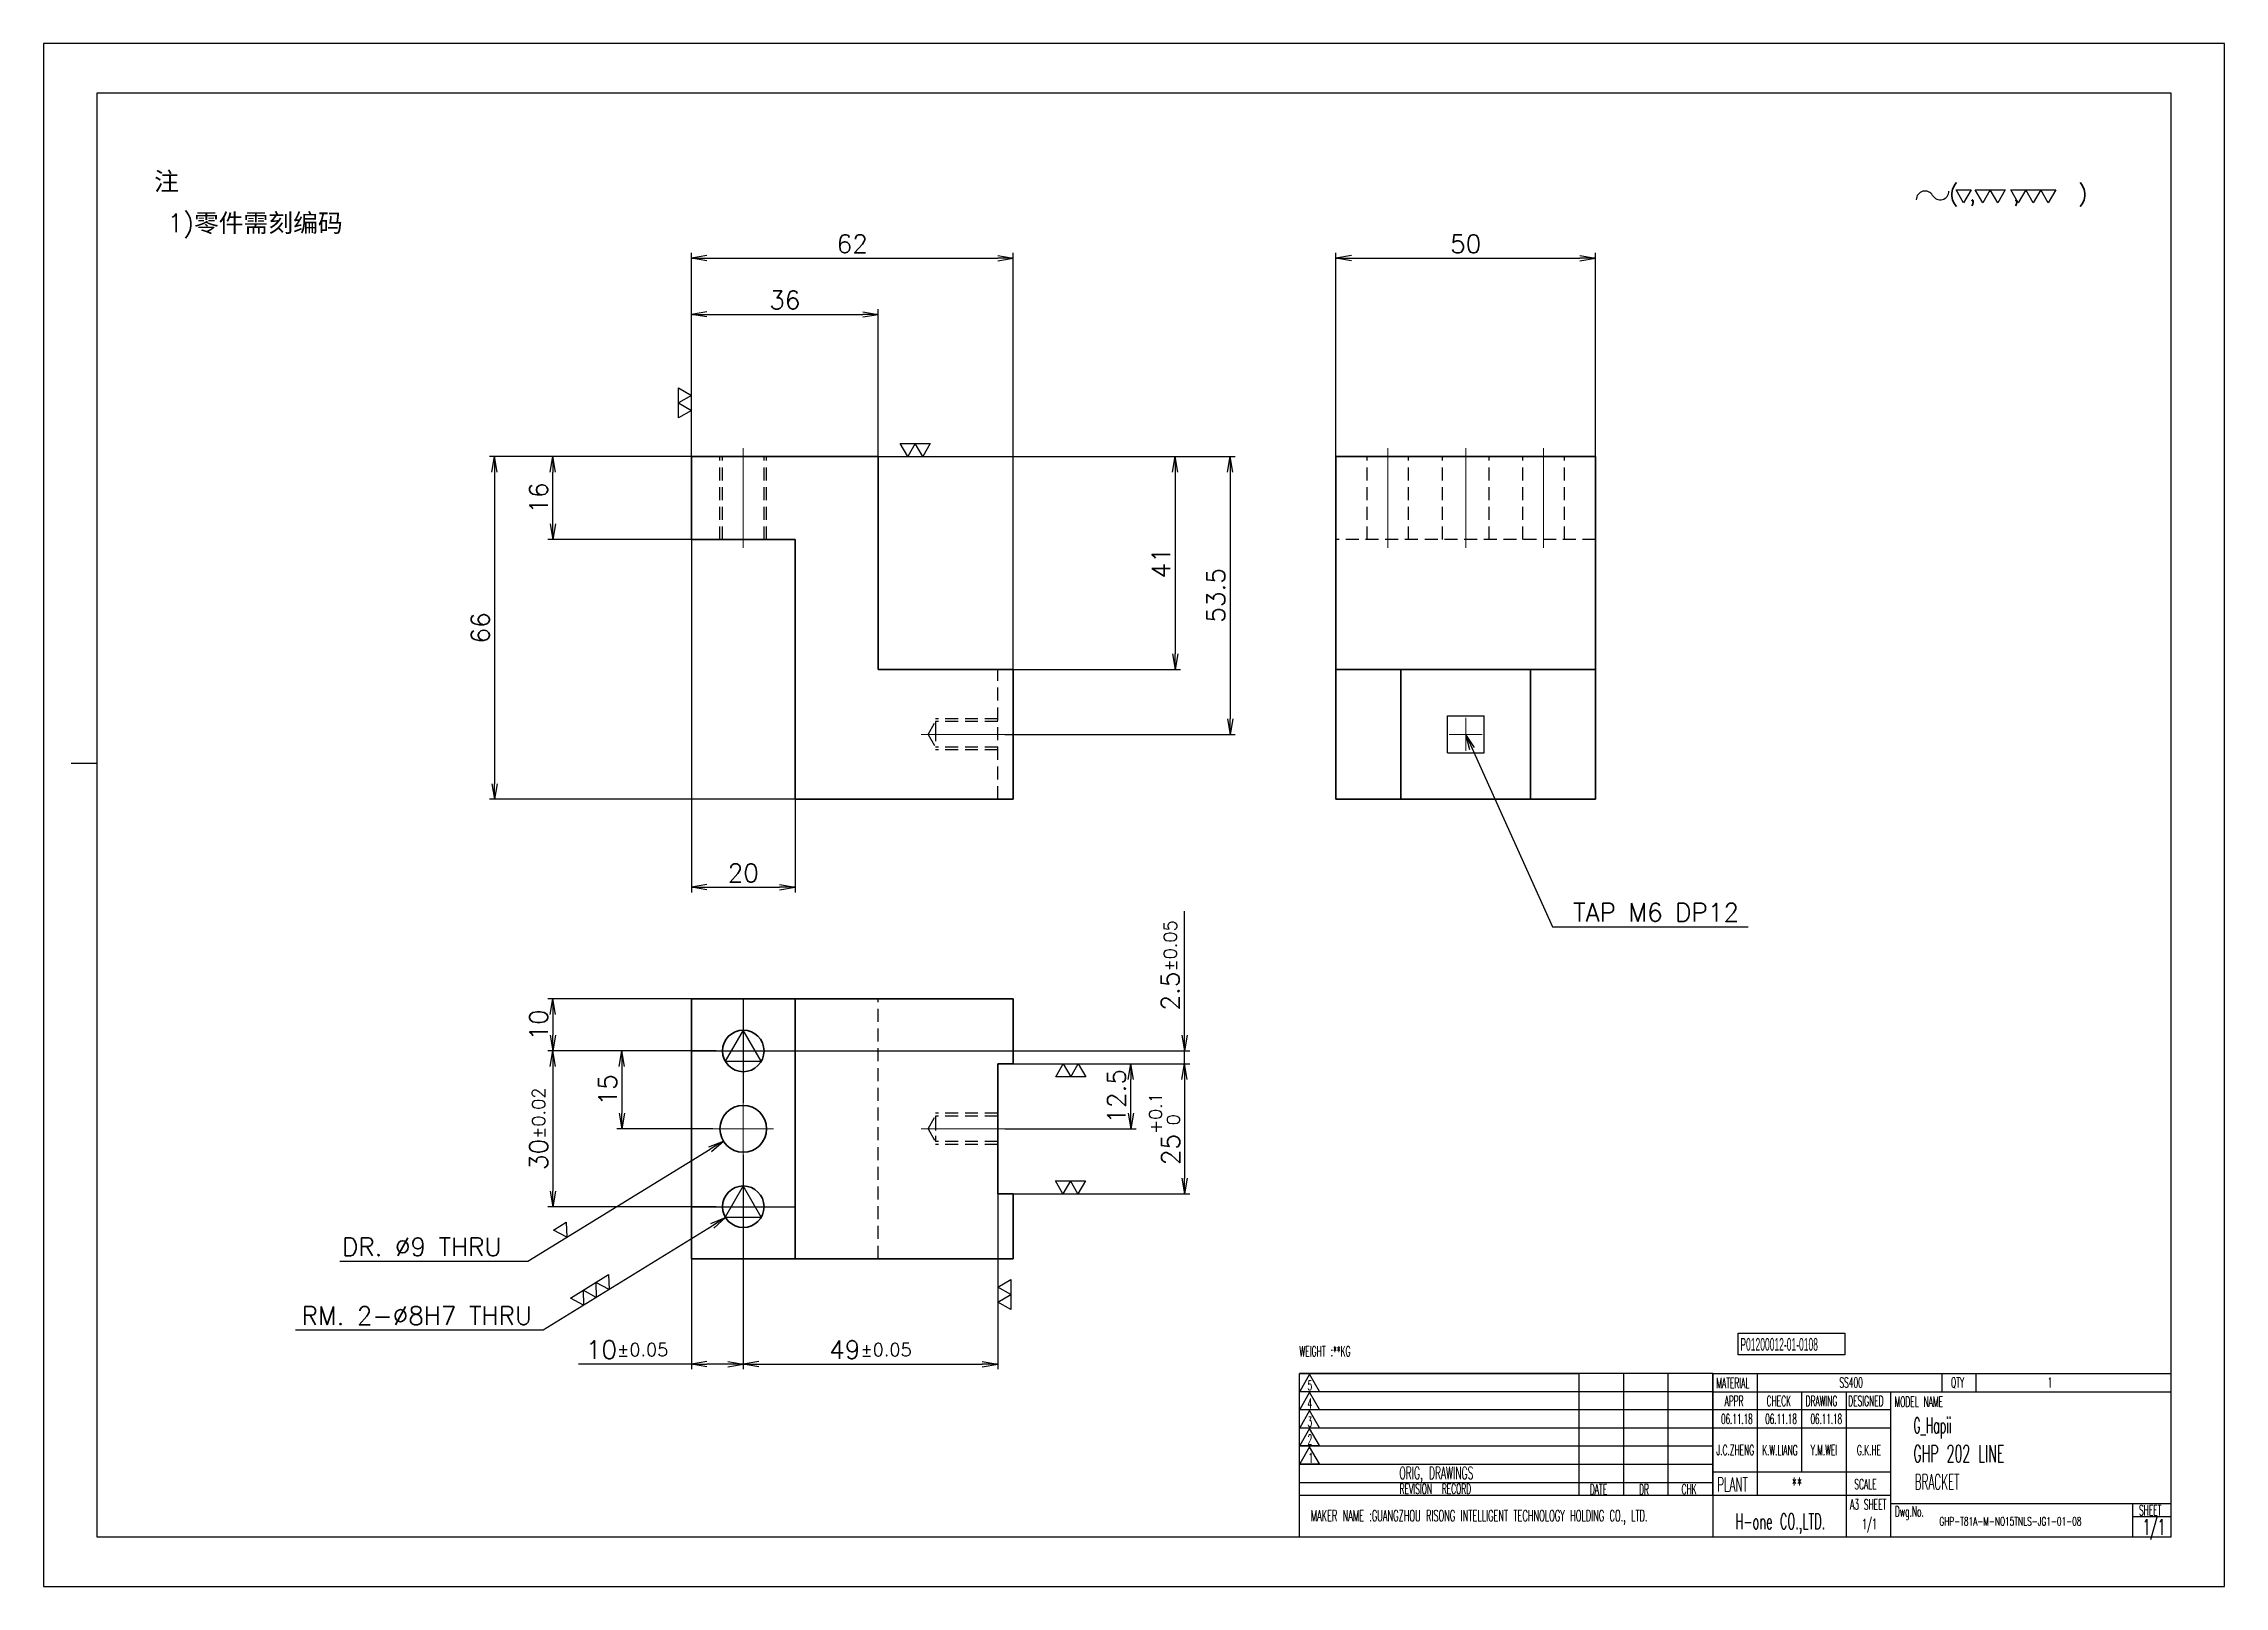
# Model space of a CAD drawing. Header units: millimetres. Extents: x -10155 to 20189, y -25550 to -22580.
# Drawn here: x 6189.6 to 6609.6, y -25547.5 to -25250.5 of the extents above; entities that cross this region are included whole.
import ezdxf
from ezdxf.enums import TextEntityAlignment as Align

# ---------------------------------------------------------------- set-up
doc = ezdxf.new("R2010")
doc.units = ezdxf.units.MM
doc.linetypes.add('CENTER-HOKUTO', pattern=[23, 20, -1, 1, -1])
doc.linetypes.add('HIDDEN-HOKUTO', pattern=[3.8, 2.5, -1.3])
doc.layers.add('AM_7', color=2, linetype='CENTER-HOKUTO', lineweight=30)
doc.layers.add('AM_HID', color=1, linetype='HIDDEN-HOKUTO', lineweight=25)
doc.layers.add('title_frame', color=7, linetype='Continuous')
doc.layers.add('word_dim', color=253, linetype='Continuous')
doc.styles.add('MX_NOTE_STANDARD', font='txt.shx', dxfattribs={"bigfont": 'bigfont.shx'})
doc.styles.get("Standard").update_dxf_attribs({"font": 'romans.shx', "bigfont": 'bigfont.shx'})
doc.dimstyles.new('RS1-1', dxfattribs={"dimtxt": 3.5, "dimasz": 3, "dimexe": 1, "dimexo": 0, "dimgap": 1, "dimtad": 3, "dimdsep": 46, "dimtxsty": 'Standard', "dimblk1": 'OPEN', "dimblk2": 'OPEN', "dimsah": 1, "dimcen": 0, "dimclrd": 256, "dimclre": 256, "dimclrt": 3, "dimazin": 2, "dimtfac": 1, "dimtmove": 0, "dimatfit": 3, "dimldrblk": 'OPEN', "dimfxl": 0, "dimtolj": 1, "dimtzin": 0, "dimarcsym": 0})

msp = doc.modelspace()

# ---------------------------------------------------------------- texts
at = {"ltscale": 2, "char_height": 3.5, "attachment_point": 1}
for s, insert, width in [('{\\fSimSun|b0|i0|c134|p2;\\C3;注}', (6210.893, -25275.292), 10.36469), ('{\\Fromans,bigfont|c134;\\C3;1)\\fSimSun|b0|i0|c134|p2;零件需刻编码}', (6213.459, -25283.3), 96.90613)]:
    msp.add_mtext(s, dxfattribs=dict(at, insert=insert, width=width))
at = {"linetype": 'Continuous', "insert": (6549.754, -25517.053), "char_height": 3, "width": 50.9, "attachment_point": 4}
msp.add_mtext('{\\W0.5;\\C3;G_Hapii }', dxfattribs=at)
at = {"color": 3, "linetype": 'Continuous', "insert": (6554.709, -25534.21), "char_height": 1.6, "width": 37.13137, "attachment_point": 1}
msp.add_mtext('{\\W0.65;GHP-T81A-M-NO15TNLS-JG1-01-08}', dxfattribs=at)
at = {"layer": 'title_frame', "color": 3, "style": 'MX_NOTE_STANDARD'}
for s, height, width, p in [('WEIGHT :**KG ', 1.96, 0.545, (6431.476, -25503.257)), ('SS400', 1.9728, 0.5341, (6535.45, -25509.274)), ('1', 1.973, 0.5341, (6575.578, -25509.274)), ('06.11.18', 1.9, 0.5341, (6512.664, -25516.249)), ('06.11.18', 1.9, 0.5341, (6521.175, -25516.249)), ('06.11.18', 1.9, 0.5341, (6529.893, -25516.249)), ('GHP 202 LINE', 3.3, 0.5341, (6549.716, -25523.622)), ('**', 2.74, 0.5341, (6526.27, -25529.303)), ('BRACKET', 2.94, 0.5, (6549.964, -25528.886)), ('A3 SHEET', 1.9728, 0.5341, (6537.506, -25532.749)), ('H-one CO.,LTD.', 3, 0.5341, (6515.433, -25536.523)), ('1/1', 1.9728, 0.5341, (6539.858, -25536.504)), ('1/1', 3, 0.5341, (6593.884, -25537.597))]:
    msp.add_text(s, height=height, dxfattribs=dict(at, width=width)).set_placement(p)
at = {"layer": 'title_frame', "color": 3, "style": 'MX_NOTE_STANDARD', "width": 0.5341}
for s, p in [('J.C.ZHENG', (6515.409, -25522.866)), ('K.W.LIANG', (6524.004, -25522.888)), ('Y.M.WEI', (6532.483, -25522.884)), ('G.K.HE', (6541.154, -25522.888))]:
    msp.add_text(s, height=1.9728, dxfattribs=at).set_placement(p, align=Align.BOTTOM_CENTER)
at = {"layer": 'title_frame', "color": 3, "insert": (6516.387, -25499.718), "char_height": 2.45, "width": 4.1107, "attachment_point": 1, "style": 'MX_NOTE_STANDARD'}
msp.add_mtext('{\\f3 of 9 Barcode|b0|i0|c0|p82;\\W0.5;P01200012-01-0108}', dxfattribs=at)
at = {"layer": 'word_dim', "color": 3, "linetype": 'Continuous', "ltscale": 2, "insert": (6484.177, -25419.537), "char_height": 3.5, "attachment_point": 7}
msp.add_mtext('TAP M6 DP12', dxfattribs=at)

# ---------------------------------------------------------------- blocks, each defined once
blk = doc.blocks.new('A$C404331B6')
at = {"layer": 'title_frame'}
for p, q in [((0, -31.5), (0, 0)), ((0, 0), (53.9, 0)), ((79.62, 0), (0, 0)), ((53.9, -23.5), (53.9, 0)), ((62.48, -23.5), (62.48, 0)), ((62.48, -23.5), (62.48, 0)), ((71.05, -23.5), (71.05, 0)), ((71.05, -23.5), (71.05, 0)), ((79.62, 0), (79.62, -31.5)), ((79.62, 0), (167.83, 0)), ((88.2, -23.5), (88.2, 0)), ((123.73, 0), (123.73, -3.5)), ((130.3, 0), (130.3, -3.5)), ((53.9, -3.5), (0, -3.5)), ((79.62, -3.5), (0, -3.5)), ((1.98, -0.12), (0.1, -3.45)), ((0.1, -3.45), (3.86, -3.45)), ((1.98, -3.6), (0.1, -6.92)), ((3.86, -3.45), (1.98, -0.12)), ((3.86, -6.92), (1.98, -3.6)), ((79.62, -3.5), (167.83, -3.5)), ((96.78, -18.9), (96.78, -3.5)), ((105.35, -31.5), (105.35, -3.5)), ((113.92, -31.5), (113.92, -3.5)), ((53.9, -7), (0, -7)), ((79.62, -7), (0, -7)), ((0.1, -6.92), (3.86, -6.92)), ((1.98, -7.13), (0.1, -10.45)), ((3.86, -10.45), (1.98, -7.13)), ((113.92, -7), (79.62, -7)), ((53.9, -10.5), (0, -10.5)), ((79.62, -10.5), (0, -10.5)), ((0.1, -10.45), (3.86, -10.45)), ((1.98, -10.54), (0.1, -13.87)), ((3.86, -13.87), (1.98, -10.54)), ((113.92, -10.5), (79.62, -10.5)), ((53.9, -14), (0, -14)), ((79.62, -14), (0, -14)), ((0.1, -13.87), (3.86, -13.87)), ((1.98, -14.07), (0.1, -17.4)), ((3.86, -17.4), (1.98, -14.07)), ((53.9, -17.5), (0, -17.5)), ((79.62, -17.5), (0, -17.5)), ((53.9, -21), (0, -21)), ((79.62, -21), (0, -21)), ((0.1, -17.4), (3.86, -17.4)), ((79.62, -18.9), (113.92, -18.9)), ((79.62, -23.5), (0, -23.5)), ((113.92, -23.5), (79.62, -23.5)), ((113.92, -25), (167.83, -25)), ((160.48, -25), (160.48, -31.5)), ((160.48, -27.5), (167.83, -27.5)), ((167.83, -31.5), (0, -31.5))]:
    blk.add_line(p, q, dxfattribs=at)
at = {"layer": 'title_frame', "color": 3, "style": 'MX_NOTE_STANDARD', "width": 0.5341}
for s, height, p in [('5', 1.92, (1.59, -3.22)), ('MATERIAL', 1.973, (80.3, -2.79)), ('QTY', 1.973, (125.5, -2.7)), ('4', 1.92, (1.59, -6.7)), ('3', 1.92, (1.59, -10.23)), ('APPR', 1.973, (81.89, -6.26)), ('CHECK', 1.973, (89.99, -6.26)), ('DRAWING', 1.973, (97.51, -6.26)), ('DESIGNED', 1.973, (105.7, -6.26)), ('MODEL NAME', 1.973, (114.63, -6.41)), ('2', 1.92, (1.59, -13.64)), ('1', 1.92, (1.78, -17.17)), ('ORIG, DRAWINGS', 2.4112, (19.27, -20.34)), ('PLANT', 2.74, (80.46, -22.73)), ('SCALE', 1.973, (106.88, -22.28)), ('REVISION  RECORD', 1.9728, (19.32, -23.18)), ('DATE', 1.973, (55.94, -23.26)), ('DR', 1.973, (65.43, -23.27)), ('CHK', 1.973, (73.61, -23.23)), ('MAKER NAME :GUANGZHOU RISONG INTELLIGENT TECHNOLOGY HOLDING CO., LTD.', 2.16, (2.22, -28.43)), ('Dwg.No.', 1.973, (114.71, -27.52)), ('SHEET', 1.973, (161.71, -27.29))]:
    blk.add_text(s, height=height, dxfattribs=at).set_placement(p)
blk = doc.blocks.new('shiage0')
at = {"layer": 'word_dim', "color": 3, "linetype": 'Continuous'}
for centre, start, end in [((1.69, 0), 30, 180), ((4.61, 1.69), 210, 0)]:
    blk.add_arc(centre, 1.69, start, end, dxfattribs=at)
blk = doc.blocks.new('10')
at = {"layer": 'title_frame', "color": 3, "linetype": 'Continuous'}
for points in [[(9.63, 2.65), (8.18, 5.15), (11.07, 5.15)], [(13.31, 2.65), (11.86, 5.15), (17.64, 5.15), (16.2, 2.65), (14.75, 5.15)], [(20.17, 2.65), (18.73, 5.15), (27.4, 5.15), (25.95, 2.65), (24.51, 5.15), (23.06, 2.65), (21.62, 5.15)]]:
    blk.add_lwpolyline(points, close=True, dxfattribs=at)
blk.add_blockref('shiage0', (0.52, 3.24), dxfattribs=at)
blk.add_text('( ,   ,     )', height=3, dxfattribs=at).set_placement((6.84, 2.97))
blk = doc.blocks.new('_Open')
at = {"color": 0, "lineweight": -2}
for p, q in [((-1, 0.17), (0, 0)), ((-1, -0.17), (0, 0)), ((0, 0), (-1, 0))]:
    blk.add_line(p, q, dxfattribs=at)
blk = doc.blocks.new('*D421')
at = {"layer": 'DEFPOINTS', "color": 0, "linetype": 'Continuous', "ltscale": 2}
for p in [(6287.68, -25330.01), (6314.35, -25330.01), (6314.35, -25346.01)]:
    blk.add_point(p, dxfattribs=at)
at = {"layer": 'word_dim', "linetype": 'Continuous', "lineweight": -2, "ltscale": 2}
for p, q in [((6314.35, -25330.01), (6286.68, -25330.01)), ((6287.68, -25343.01), (6287.68, -25333.01)), ((6314.35, -25346.01), (6286.68, -25346.01))]:
    blk.add_line(p, q, dxfattribs=at)
at = {"layer": 'word_dim', "linetype": 'Continuous', "lineweight": -2, "ltscale": 2, "xscale": 3, "yscale": 3, "zscale": 3}
for p, rotation in [((6287.68, -25330.01), 90), ((6287.68, -25346.01), 270)]:
    blk.add_blockref('_Open', p, dxfattribs=dict(at, rotation=rotation))
at = {"layer": 'word_dim', "color": 3, "linetype": 'Continuous', "ltscale": 2, "insert": (6284.93, -25338.01), "char_height": 3.5, "attachment_point": 5, "rotation": 90}
blk.add_mtext('\\A1;16', dxfattribs=at)
blk = doc.blocks.new('*D422')
at = {"layer": 'DEFPOINTS', "color": 0, "linetype": 'Continuous', "ltscale": 2}
for p in [(6314.35, -25330.01), (6276.46, -25396.01), (6334.35, -25396.01)]:
    blk.add_point(p, dxfattribs=at)
at = {"layer": 'word_dim', "linetype": 'Continuous', "lineweight": -2, "ltscale": 2}
for p, q in [((6314.35, -25330.01), (6275.46, -25330.01)), ((6276.46, -25333.01), (6276.46, -25393.01)), ((6334.35, -25396.01), (6275.46, -25396.01))]:
    blk.add_line(p, q, dxfattribs=at)
at = {"layer": 'word_dim', "linetype": 'Continuous', "lineweight": -2, "ltscale": 2, "xscale": 3, "yscale": 3, "zscale": 3}
for p, rotation in [((6276.46, -25330.01), 90), ((6276.46, -25396.01), 270)]:
    blk.add_blockref('_Open', p, dxfattribs=dict(at, rotation=rotation))
at = {"layer": 'word_dim', "color": 3, "linetype": 'Continuous', "ltscale": 2, "insert": (6273.71, -25363.01), "char_height": 3.5, "attachment_point": 5, "rotation": 90}
blk.add_mtext('\\A1;66', dxfattribs=at)
blk = doc.blocks.new('*D423')
at = {"layer": 'DEFPOINTS', "color": 0, "linetype": 'Continuous', "ltscale": 2}
for p in [(6350.35, -25330.01), (6376.35, -25371.01), (6407.55, -25371.01)]:
    blk.add_point(p, dxfattribs=at)
at = {"layer": 'word_dim', "linetype": 'Continuous', "lineweight": -2, "ltscale": 2}
for p, q in [((6350.35, -25330.01), (6408.55, -25330.01)), ((6407.55, -25333.01), (6407.55, -25368.01)), ((6376.35, -25371.01), (6408.55, -25371.01))]:
    blk.add_line(p, q, dxfattribs=at)
at = {"layer": 'word_dim', "linetype": 'Continuous', "lineweight": -2, "ltscale": 2, "xscale": 3, "yscale": 3, "zscale": 3}
for p, rotation in [((6407.55, -25330.01), 90), ((6407.55, -25371.01), 270)]:
    blk.add_blockref('_Open', p, dxfattribs=dict(at, rotation=rotation))
at = {"layer": 'word_dim', "color": 3, "linetype": 'Continuous', "ltscale": 2, "insert": (6404.8, -25350.51), "char_height": 3.5, "attachment_point": 5, "rotation": 90}
blk.add_mtext('\\A1;41', dxfattribs=at)
blk = doc.blocks.new('*D424')
at = {"layer": 'DEFPOINTS', "color": 0, "linetype": 'Continuous', "ltscale": 2}
for p in [(6350.35, -25302.65), (6314.35, -25330.01), (6350.35, -25330.01)]:
    blk.add_point(p, dxfattribs=at)
at = {"layer": 'word_dim', "linetype": 'Continuous', "lineweight": -2, "ltscale": 2}
for p, q in [((6314.35, -25330.01), (6314.35, -25301.65)), ((6317.35, -25302.65), (6347.35, -25302.65)), ((6350.35, -25330.01), (6350.35, -25301.65))]:
    blk.add_line(p, q, dxfattribs=at)
at = {"layer": 'word_dim', "linetype": 'Continuous', "lineweight": -2, "ltscale": 2, "xscale": 3, "yscale": 3, "zscale": 3, "rotation": 180}
blk.add_blockref('_Open', (6314.35, -25302.65), dxfattribs=at)
at = {"layer": 'word_dim', "linetype": 'Continuous', "lineweight": -2, "ltscale": 2, "xscale": 3, "yscale": 3, "zscale": 3}
blk.add_blockref('_Open', (6350.35, -25302.65), dxfattribs=at)
at = {"layer": 'word_dim', "color": 3, "linetype": 'Continuous', "ltscale": 2, "insert": (6332.35, -25299.9), "char_height": 3.5, "attachment_point": 5}
blk.add_mtext('\\A1;36', dxfattribs=at)
blk = doc.blocks.new('*D425')
at = {"layer": 'DEFPOINTS', "color": 0, "linetype": 'Continuous', "ltscale": 2}
for p in [(6376.35, -25291.83), (6314.35, -25330.01), (6376.35, -25371.01)]:
    blk.add_point(p, dxfattribs=at)
at = {"layer": 'word_dim', "linetype": 'Continuous', "lineweight": -2, "ltscale": 2}
for p, q in [((6314.35, -25330.01), (6314.35, -25290.83)), ((6317.35, -25291.83), (6373.35, -25291.83)), ((6376.35, -25371.01), (6376.35, -25290.83))]:
    blk.add_line(p, q, dxfattribs=at)
at = {"layer": 'word_dim', "linetype": 'Continuous', "lineweight": -2, "ltscale": 2, "xscale": 3, "yscale": 3, "zscale": 3, "rotation": 180}
blk.add_blockref('_Open', (6314.35, -25291.83), dxfattribs=at)
at = {"layer": 'word_dim', "linetype": 'Continuous', "lineweight": -2, "ltscale": 2, "xscale": 3, "yscale": 3, "zscale": 3}
blk.add_blockref('_Open', (6376.35, -25291.83), dxfattribs=at)
at = {"layer": 'word_dim', "color": 3, "linetype": 'Continuous', "ltscale": 2, "insert": (6345.35, -25289.08), "char_height": 3.5, "attachment_point": 5}
blk.add_mtext('\\A1;62', dxfattribs=at)
blk = doc.blocks.new('*D426')
at = {"layer": 'DEFPOINTS', "color": 0, "linetype": 'Continuous', "ltscale": 2}
for p in [(6314.35, -25346.01), (6334.35, -25396.01), (6334.35, -25412.95)]:
    blk.add_point(p, dxfattribs=at)
at = {"layer": 'word_dim', "linetype": 'Continuous', "lineweight": -2, "ltscale": 2}
for p, q in [((6314.35, -25346.01), (6314.35, -25413.95)), ((6334.35, -25396.01), (6334.35, -25413.95)), ((6317.35, -25412.95), (6331.35, -25412.95))]:
    blk.add_line(p, q, dxfattribs=at)
at = {"layer": 'word_dim', "linetype": 'Continuous', "lineweight": -2, "ltscale": 2, "xscale": 3, "yscale": 3, "zscale": 3, "rotation": 180}
blk.add_blockref('_Open', (6314.35, -25412.95), dxfattribs=at)
at = {"layer": 'word_dim', "linetype": 'Continuous', "lineweight": -2, "ltscale": 2, "xscale": 3, "yscale": 3, "zscale": 3}
blk.add_blockref('_Open', (6334.35, -25412.95), dxfattribs=at)
at = {"layer": 'word_dim', "color": 3, "linetype": 'Continuous', "ltscale": 2, "insert": (6324.35, -25410.2), "char_height": 3.5, "attachment_point": 5}
blk.add_mtext('\\A1;20', dxfattribs=at)
blk = doc.blocks.new('*D427')
at = {"layer": 'DEFPOINTS', "color": 0, "linetype": 'Continuous', "ltscale": 2}
for p in [(6488.49, -25291.83), (6438.49, -25330.01), (6488.49, -25330.01)]:
    blk.add_point(p, dxfattribs=at)
at = {"layer": 'word_dim', "linetype": 'Continuous', "lineweight": -2, "ltscale": 2}
for p, q in [((6438.49, -25330.01), (6438.49, -25290.83)), ((6441.49, -25291.83), (6485.49, -25291.83)), ((6488.49, -25330.01), (6488.49, -25290.83))]:
    blk.add_line(p, q, dxfattribs=at)
at = {"layer": 'word_dim', "linetype": 'Continuous', "lineweight": -2, "ltscale": 2, "xscale": 3, "yscale": 3, "zscale": 3, "rotation": 180}
blk.add_blockref('_Open', (6438.49, -25291.83), dxfattribs=at)
at = {"layer": 'word_dim', "linetype": 'Continuous', "lineweight": -2, "ltscale": 2, "xscale": 3, "yscale": 3, "zscale": 3}
blk.add_blockref('_Open', (6488.49, -25291.83), dxfattribs=at)
at = {"layer": 'word_dim', "color": 3, "linetype": 'Continuous', "ltscale": 2, "insert": (6463.49, -25289.08), "char_height": 3.5, "attachment_point": 5}
blk.add_mtext('\\A1;50', dxfattribs=at)
blk = doc.blocks.new('*D428')
at = {"layer": 'DEFPOINTS', "color": 0, "linetype": 'Continuous', "ltscale": 2}
for p in [(6314.35, -25434.45), (6287.68, -25444.45), (6319.15, -25444.45)]:
    blk.add_point(p, dxfattribs=at)
at = {"layer": 'word_dim', "linetype": 'Continuous', "lineweight": -2, "ltscale": 2}
for p, q in [((6314.35, -25434.45), (6286.68, -25434.45)), ((6287.68, -25437.45), (6287.68, -25441.45)), ((6319.15, -25444.45), (6286.68, -25444.45))]:
    blk.add_line(p, q, dxfattribs=at)
at = {"layer": 'word_dim', "linetype": 'Continuous', "lineweight": -2, "ltscale": 2, "xscale": 3, "yscale": 3, "zscale": 3}
for p, rotation in [((6287.68, -25434.45), 90), ((6287.68, -25444.45), 270)]:
    blk.add_blockref('_Open', p, dxfattribs=dict(at, rotation=rotation))
at = {"layer": 'word_dim', "color": 3, "linetype": 'Continuous', "ltscale": 2, "insert": (6284.93, -25439.45), "char_height": 3.5, "attachment_point": 5, "rotation": 90}
blk.add_mtext('\\A1;10', dxfattribs=at)
blk = doc.blocks.new('*D429')
at = {"layer": 'DEFPOINTS', "color": 0, "linetype": 'Continuous', "ltscale": 2}
for p in [(6319.15, -25444.45), (6300.99, -25459.45), (6318.5, -25459.45)]:
    blk.add_point(p, dxfattribs=at)
at = {"layer": 'word_dim', "linetype": 'Continuous', "lineweight": -2, "ltscale": 2}
for p, q in [((6319.15, -25444.45), (6299.99, -25444.45)), ((6300.99, -25447.45), (6300.99, -25456.45)), ((6318.5, -25459.45), (6299.99, -25459.45))]:
    blk.add_line(p, q, dxfattribs=at)
at = {"layer": 'word_dim', "linetype": 'Continuous', "lineweight": -2, "ltscale": 2, "xscale": 3, "yscale": 3, "zscale": 3}
for p, rotation in [((6300.99, -25444.45), 90), ((6300.99, -25459.45), 270)]:
    blk.add_blockref('_Open', p, dxfattribs=dict(at, rotation=rotation))
at = {"layer": 'word_dim', "color": 3, "linetype": 'Continuous', "ltscale": 2, "insert": (6298.24, -25451.95), "char_height": 3.5, "attachment_point": 5, "rotation": 90}
blk.add_mtext('\\A1;15', dxfattribs=at)
blk = doc.blocks.new('*D430')
at = {"layer": 'DEFPOINTS', "color": 0, "linetype": 'Continuous', "ltscale": 2}
for p in [(6319.15, -25444.45), (6287.68, -25474.45), (6319.15, -25474.45)]:
    blk.add_point(p, dxfattribs=at)
at = {"layer": 'word_dim', "linetype": 'Continuous', "lineweight": -2, "ltscale": 2}
for p, q in [((6319.15, -25444.45), (6286.68, -25444.45)), ((6287.68, -25447.45), (6287.68, -25471.45)), ((6319.15, -25474.45), (6286.68, -25474.45))]:
    blk.add_line(p, q, dxfattribs=at)
at = {"layer": 'word_dim', "linetype": 'Continuous', "lineweight": -2, "ltscale": 2, "xscale": 3, "yscale": 3, "zscale": 3}
for p, rotation in [((6287.68, -25444.45), 90), ((6287.68, -25474.45), 270)]:
    blk.add_blockref('_Open', p, dxfattribs=dict(at, rotation=rotation))
at = {"layer": 'word_dim', "color": 3, "linetype": 'Continuous', "ltscale": 2, "insert": (6284.93, -25459.45), "char_height": 3.5, "attachment_point": 5, "rotation": 90}
blk.add_mtext('\\A1;30{\\H0.715x;%%p0.02}', dxfattribs=at)
blk = doc.blocks.new('*D431')
at = {"layer": 'DEFPOINTS', "color": 0, "linetype": 'Continuous', "ltscale": 2}
for p in [(6324.35, -25479.65), (6314.35, -25484.45), (6324.35, -25504.73)]:
    blk.add_point(p, dxfattribs=at)
at = {"layer": 'word_dim', "linetype": 'Continuous', "lineweight": -2, "ltscale": 2}
for p, q in [((6324.35, -25479.65), (6324.35, -25505.73)), ((6314.35, -25484.45), (6314.35, -25505.73)), ((6314.35, -25504.73), (6292.6, -25504.73)), ((6321.35, -25504.73), (6317.35, -25504.73))]:
    blk.add_line(p, q, dxfattribs=at)
at = {"layer": 'word_dim', "linetype": 'Continuous', "lineweight": -2, "ltscale": 2, "xscale": 3, "yscale": 3, "zscale": 3, "rotation": 180}
blk.add_blockref('_Open', (6314.35, -25504.73), dxfattribs=at)
at = {"layer": 'word_dim', "linetype": 'Continuous', "lineweight": -2, "ltscale": 2, "xscale": 3, "yscale": 3, "zscale": 3}
blk.add_blockref('_Open', (6324.35, -25504.73), dxfattribs=at)
at = {"layer": 'word_dim', "color": 3, "linetype": 'Continuous', "ltscale": 2, "insert": (6301.98, -25501.98), "char_height": 3.5, "attachment_point": 5}
blk.add_mtext('\\A1;10{\\H0.715x;%%p0.05}', dxfattribs=at)
blk = doc.blocks.new('MARK_8PIN')
at = {"color": 3, "linetype": 'Continuous'}
blk.add_lwpolyline([(0, 4), (-3.46, -2), (3.46, -2)], close=True, dxfattribs=at)
blk.add_circle((0, 0), 4, dxfattribs=at)
blk = doc.blocks.new('MARK_CENTER')
at = {"color": 2, "linetype": 'CENTER-HOKUTO'}
for p, q in [((0, 10), (0, -10)), ((-10, 0), (10, 0))]:
    blk.add_line(p, q, dxfattribs=at)
blk = doc.blocks.new('*D432')
at = {"layer": 'DEFPOINTS', "color": 0, "linetype": 'Continuous', "ltscale": 2}
for p in [(6327.76, -25472.35), (6320.95, -25476.55)]:
    blk.add_point(p, dxfattribs=at)
at = {"layer": 'word_dim', "linetype": 'Continuous', "lineweight": -2, "ltscale": 2}
for p, q in [((6285.83, -25498.18), (6318.39, -25478.12)), ((6238.13, -25498.18), (6285.83, -25498.18))]:
    blk.add_line(p, q, dxfattribs=at)
at = {"layer": 'word_dim', "linetype": 'Continuous', "lineweight": -2, "ltscale": 2, "xscale": 3, "yscale": 3, "zscale": 3, "rotation": 31.6349093009708}
blk.add_blockref('_Open', (6320.95, -25476.55), dxfattribs=at)
at = {"layer": 'word_dim', "color": 3, "linetype": 'Continuous', "ltscale": 2, "insert": (6261.48, -25495.43), "char_height": 3.5, "attachment_point": 5}
blk.add_mtext('\\A1;RM. 2-∅8H7 THRU', dxfattribs=at)
blk = doc.blocks.new('shiage3')
at = {"layer": 'word_dim', "color": 3, "linetype": 'Continuous'}
for p, q in [((-1.44, 2.5), (7.22, 2.5)), ((0, 0), (-1.44, 2.5)), ((1.44, 2.5), (0, 0)), ((2.89, 0), (1.44, 2.5)), ((4.33, 2.5), (2.89, 0)), ((5.77, 0), (4.33, 2.5)), ((7.22, 2.5), (5.77, 0))]:
    blk.add_line(p, q, dxfattribs=at)
blk = doc.blocks.new('*D433')
at = {"layer": 'DEFPOINTS', "color": 0, "linetype": 'Continuous', "ltscale": 2}
for p in [(6328.19, -25457.1), (6320.52, -25461.81)]:
    blk.add_point(p, dxfattribs=at)
at = {"layer": 'word_dim', "linetype": 'Continuous', "lineweight": -2, "ltscale": 2}
for p, q in [((6282.87, -25484.92), (6317.96, -25463.38)), ((6246.67, -25484.92), (6282.87, -25484.92))]:
    blk.add_line(p, q, dxfattribs=at)
at = {"layer": 'word_dim', "linetype": 'Continuous', "lineweight": -2, "ltscale": 2, "xscale": 3, "yscale": 3, "zscale": 3, "rotation": 31.54457213538765}
blk.add_blockref('_Open', (6320.52, -25461.81), dxfattribs=at)
at = {"layer": 'word_dim', "color": 3, "linetype": 'Continuous', "ltscale": 2, "insert": (6262.44, -25482.17), "char_height": 3.5, "attachment_point": 5}
blk.add_mtext('\\A1;DR. ∅9 THRU', dxfattribs=at)
blk = doc.blocks.new('shiage1')
at = {"layer": 'word_dim', "color": 3, "linetype": 'Continuous'}
for p, q in [((0, 0), (-1.44, 2.5)), ((-1.44, 2.5), (1.44, 2.5)), ((1.44, 2.5), (0, 0))]:
    blk.add_line(p, q, dxfattribs=at)
blk = doc.blocks.new('*D434')
at = {"layer": 'DEFPOINTS', "color": 0, "linetype": 'Continuous', "ltscale": 2}
for p in [(6373.35, -25471.95), (6324.35, -25484.45), (6373.35, -25504.73)]:
    blk.add_point(p, dxfattribs=at)
at = {"layer": 'word_dim', "linetype": 'Continuous', "lineweight": -2, "ltscale": 2}
for p, q in [((6373.35, -25471.95), (6373.35, -25505.73)), ((6324.35, -25484.45), (6324.35, -25505.73)), ((6327.35, -25504.73), (6370.35, -25504.73))]:
    blk.add_line(p, q, dxfattribs=at)
at = {"layer": 'word_dim', "linetype": 'Continuous', "lineweight": -2, "ltscale": 2, "xscale": 3, "yscale": 3, "zscale": 3, "rotation": 180}
blk.add_blockref('_Open', (6324.35, -25504.73), dxfattribs=at)
at = {"layer": 'word_dim', "linetype": 'Continuous', "lineweight": -2, "ltscale": 2, "xscale": 3, "yscale": 3, "zscale": 3}
blk.add_blockref('_Open', (6373.35, -25504.73), dxfattribs=at)
at = {"layer": 'word_dim', "color": 3, "linetype": 'Continuous', "ltscale": 2, "insert": (6348.85, -25501.98), "char_height": 3.5, "attachment_point": 5}
blk.add_mtext('\\A1;49{\\H0.715x;%%p0.05}', dxfattribs=at)
blk = doc.blocks.new('*D435')
at = {"layer": 'DEFPOINTS', "color": 0, "linetype": 'Continuous', "ltscale": 2}
for p in [(6375.86, -25446.95), (6376.35, -25471.95), (6409.33, -25471.95)]:
    blk.add_point(p, dxfattribs=at)
at = {"layer": 'word_dim', "linetype": 'Continuous', "lineweight": -2, "ltscale": 2}
for p, q in [((6375.86, -25446.95), (6410.33, -25446.95)), ((6409.33, -25449.95), (6409.33, -25468.95)), ((6376.35, -25471.95), (6410.33, -25471.95))]:
    blk.add_line(p, q, dxfattribs=at)
at = {"layer": 'word_dim', "linetype": 'Continuous', "lineweight": -2, "ltscale": 2, "xscale": 3, "yscale": 3, "zscale": 3}
for p, rotation in [((6409.33, -25446.95), 90), ((6409.33, -25471.95), 270)]:
    blk.add_blockref('_Open', p, dxfattribs=dict(at, rotation=rotation))
at = {"layer": 'word_dim', "color": 3, "linetype": 'Continuous', "ltscale": 2, "insert": (6405.47, -25459.45), "char_height": 3.5, "attachment_point": 5, "rotation": 90}
blk.add_mtext('25{\\H2.450000;\\S+0.1^  0;}', dxfattribs=at)
blk = doc.blocks.new('*D436')
at = {"layer": 'DEFPOINTS', "color": 0, "linetype": 'Continuous', "ltscale": 2}
for p in [(6334.35, -25444.45), (6374.85, -25446.95), (6409.33, -25446.95)]:
    blk.add_point(p, dxfattribs=at)
at = {"layer": 'word_dim', "linetype": 'Continuous', "lineweight": -2, "ltscale": 2}
for p, q in [((6409.33, -25441.45), (6409.33, -25417.54)), ((6334.35, -25444.45), (6410.33, -25444.45)), ((6374.85, -25446.95), (6410.33, -25446.95)), ((6409.33, -25446.95), (6409.33, -25444.45)), ((6409.33, -25449.95), (6409.33, -25452.95))]:
    blk.add_line(p, q, dxfattribs=at)
at = {"layer": 'word_dim', "linetype": 'Continuous', "lineweight": -2, "ltscale": 2, "xscale": 3, "yscale": 3, "zscale": 3}
for p, rotation in [((6409.33, -25444.45), 270), ((6409.33, -25446.95), 90)]:
    blk.add_blockref('_Open', p, dxfattribs=dict(at, rotation=rotation))
at = {"layer": 'word_dim', "color": 3, "linetype": 'Continuous', "ltscale": 2, "insert": (6406.58, -25427.99), "char_height": 3.5, "attachment_point": 5, "rotation": 90}
blk.add_mtext('\\A1;2.5{\\H0.715x;%%p0.05}', dxfattribs=at)
blk = doc.blocks.new('*D437')
at = {"layer": 'DEFPOINTS', "color": 0, "linetype": 'Continuous', "ltscale": 2}
for p in [(6376.35, -25446.95), (6398.99, -25446.95), (6374.7, -25459.45)]:
    blk.add_point(p, dxfattribs=at)
at = {"layer": 'word_dim', "linetype": 'Continuous', "lineweight": -2, "ltscale": 2}
for p, q in [((6376.35, -25446.95), (6399.99, -25446.95)), ((6398.99, -25456.45), (6398.99, -25449.95)), ((6374.7, -25459.45), (6399.99, -25459.45))]:
    blk.add_line(p, q, dxfattribs=at)
at = {"layer": 'word_dim', "linetype": 'Continuous', "lineweight": -2, "ltscale": 2, "xscale": 3, "yscale": 3, "zscale": 3}
for p, rotation in [((6398.99, -25446.95), 90), ((6398.99, -25459.45), 270)]:
    blk.add_blockref('_Open', p, dxfattribs=dict(at, rotation=rotation))
at = {"layer": 'word_dim', "color": 3, "linetype": 'Continuous', "ltscale": 2, "insert": (6396.24, -25453.2), "char_height": 3.5, "attachment_point": 5, "rotation": 90}
blk.add_mtext('\\A1;12.5', dxfattribs=at)
blk = doc.blocks.new('*D438')
at = {"layer": 'DEFPOINTS', "color": 0, "linetype": 'Continuous', "ltscale": 2}
for p in [(6350.35, -25330.01), (6374.7, -25383.51), (6418.11, -25383.51)]:
    blk.add_point(p, dxfattribs=at)
at = {"layer": 'word_dim', "linetype": 'Continuous', "lineweight": -2, "ltscale": 2}
for p, q in [((6350.35, -25330.01), (6419.11, -25330.01)), ((6418.11, -25333.01), (6418.11, -25380.51)), ((6374.7, -25383.51), (6419.11, -25383.51))]:
    blk.add_line(p, q, dxfattribs=at)
at = {"layer": 'word_dim', "linetype": 'Continuous', "lineweight": -2, "ltscale": 2, "xscale": 3, "yscale": 3, "zscale": 3}
for p, rotation in [((6418.11, -25330.01), 90), ((6418.11, -25383.51), 270)]:
    blk.add_blockref('_Open', p, dxfattribs=dict(at, rotation=rotation))
at = {"layer": 'word_dim', "color": 3, "linetype": 'Continuous', "ltscale": 2, "insert": (6415.36, -25356.76), "char_height": 3.5, "attachment_point": 5, "rotation": 90}
blk.add_mtext('\\A1;53.5', dxfattribs=at)
blk = doc.blocks.new('MARK_M6BOLT')
at = {"color": 3, "linetype": 'Continuous'}
for p, q in [((-1.77, 1.77), (1.77, 1.77)), ((-1.77, -1.77), (-1.77, 1.77)), ((1.77, -1.77), (1.77, 1.77)), ((-1.77, -1.77), (1.77, -1.77))]:
    blk.add_line(p, q, dxfattribs=at)

# ---------------------------------------------------------------- dimensions: what is measured, and where the dimension line sits
at = {"layer": 'word_dim', "linetype": 'Continuous', "ltscale": 2}
for base, p1, p2, picture, middle in [((6376.354, -25291.831), (6314.354, -25330.013), (6376.354, -25371.013), '*D425', (6345.354, -25289.081)), ((6488.49, -25291.831), (6438.49, -25330.013), (6488.49, -25330.013), '*D427', (6463.49, -25289.081)), ((6350.354, -25302.652), (6314.354, -25330.013), (6350.354, -25330.013), '*D424', (6332.354, -25299.902)), ((6334.354, -25412.953), (6314.354, -25346.013), (6334.354, -25396.013), '*D426', (6324.354, -25410.203))]:
    dim = msp.add_linear_dim(base=base, p1=p1, p2=p2, dimstyle='RS1-1', dxfattribs=at)
    dim.commit()
    dim.dimension.update_dxf_attribs({"geometry": picture, "text_midpoint": middle})
dim = msp.add_linear_dim(base=(6276.465, -25396.013), p1=(6314.354, -25330.013), p2=(6334.354, -25396.013), angle=90, dimstyle='RS1-1', dxfattribs=at)
dim.commit()
dim.dimension.update_dxf_attribs({"geometry": '*D422', "text_midpoint": (6276.465, -25363.013), "dimtype": 160})
for base, p1, p2, picture, middle in [((6287.679, -25330.013), (6314.354, -25346.013), (6314.354, -25330.013), '*D421', (6284.929, -25338.013)), ((6407.555, -25371.013), (6350.354, -25330.013), (6376.354, -25371.013), '*D423', (6404.805, -25350.513)), ((6418.109, -25383.513), (6350.354, -25330.013), (6374.695, -25383.513), '*D438', (6415.359, -25356.763)), ((6287.679, -25444.453), (6314.354, -25434.453), (6319.153, -25444.453), '*D428', (6284.929, -25439.453)), ((6300.993, -25459.453), (6319.153, -25444.453), (6318.504, -25459.453), '*D429', (6298.243, -25451.953)), ((6398.985, -25446.953), (6374.695, -25459.453), (6376.354, -25446.953), '*D437', (6396.235, -25453.203))]:
    dim = msp.add_linear_dim(base=base, p1=p1, p2=p2, angle=90, dimstyle='RS1-1', dxfattribs=at)
    dim.commit()
    dim.dimension.update_dxf_attribs({"geometry": picture, "text_midpoint": middle})
dim = msp.add_linear_dim(base=(6409.33, -25446.953), p1=(6334.354, -25444.453), p2=(6374.854, -25446.953), angle=90, text='<>{\\H0.715x;%%p0.05}', dimstyle='RS1-1', dxfattribs=at)
dim.commit()
dim.dimension.update_dxf_attribs({"geometry": '*D436', "text_midpoint": (6409.33, -25427.995), "dimtype": 160})
dim = msp.add_linear_dim(base=(6287.679, -25474.453), p1=(6319.153, -25444.453), p2=(6319.153, -25474.453), angle=90, text='<>{\\H0.715x;%%p0.02}', dimstyle='RS1-1', dxfattribs=at)
dim.commit()
dim.dimension.update_dxf_attribs({"geometry": '*D430', "text_midpoint": (6284.929, -25459.453)})
dim = msp.add_linear_dim(base=(6409.33, -25471.953), p1=(6375.856, -25446.953), p2=(6376.354, -25471.953), angle=90, dimstyle='RS1-1', override={"dimgap": 1, "dimtol": 1, "dimlim": 0, "dimtp": 0.1, "dimtm": 0, "dimtfac": 0.7, "dimtolj": 0, "dimtzin": 8}, dxfattribs=at)
dim.commit()
dim.dimension.update_dxf_attribs({"geometry": '*D435', "text_midpoint": (6405.472, -25459.453)})
for p1, p2, text, picture, middle in [((6328.189, -25457.098), (6320.519, -25461.807), 'DR. <> THRU', '*D433', (6262.438, -25484.917)), ((6327.759, -25472.355), (6320.948, -25476.551), 'RM. 2-<>H7 THRU', '*D432', (6261.485, -25498.182))]:
    dim = msp.add_diameter_dim_2p(p1=p1, p2=p2, text=text, dimstyle='RS1-1', override={"dimtoh": 1, "dimtofl": 0}, dxfattribs=at)
    dim.commit()
    dim.dimension.update_dxf_attribs({"geometry": picture, "text_midpoint": middle, "dimtype": 163})
dim = msp.add_linear_dim(base=(6373.354, -25504.728), p1=(6324.354, -25484.453), p2=(6373.354, -25471.953), text='<>{\\H0.715x;%%p0.05}', dimstyle='RS1-1', dxfattribs=at)
dim.commit()
dim.dimension.update_dxf_attribs({"geometry": '*D434', "text_midpoint": (6348.854, -25501.978)})
dim = msp.add_linear_dim(base=(6324.354, -25504.728), p1=(6314.354, -25484.453), p2=(6324.354, -25479.652), text='<>{\\H0.715x;%%p0.05}', dimstyle='RS1-1', dxfattribs=at)
dim.commit()
dim.dimension.update_dxf_attribs({"geometry": '*D431', "text_midpoint": (6301.979, -25504.728), "dimtype": 160})

# ---------------------------------------------------------------- linework, layer by layer
at = {"color": 7, "lineweight": 35}
for p, q in [((6350.354, -25330.013), (6314.354, -25330.013)), ((6350.354, -25371.013), (6350.354, -25330.013)), ((6488.49, -25330.013), (6438.49, -25330.013)), ((6438.49, -25371.013), (6438.49, -25330.013)), ((6488.49, -25371.013), (6488.49, -25330.013)), ((6314.354, -25346.013), (6334.354, -25346.013)), ((6334.354, -25346.013), (6334.354, -25396.013)), ((6350.354, -25371.013), (6376.354, -25371.013)), ((6376.354, -25396.013), (6376.354, -25371.013)), ((6438.49, -25396.013), (6438.49, -25371.013)), ((6475.99, -25371.013), (6450.99, -25371.013)), ((6450.99, -25396.013), (6450.99, -25371.013)), ((6475.99, -25371.013), (6475.99, -25396.013)), ((6488.49, -25371.013), (6488.49, -25396.013)), ((6334.354, -25396.013), (6376.354, -25396.013)), ((6475.99, -25396.013), (6450.99, -25396.013)), ((6314.354, -25434.453), (6334.354, -25434.453)), ((6314.354, -25484.453), (6314.354, -25434.453)), ((6334.354, -25484.453), (6334.354, -25434.453)), ((6334.354, -25434.453), (6376.354, -25434.453)), ((6373.354, -25471.953), (6373.354, -25446.953)), ((6314.354, -25484.453), (6334.354, -25484.453)), ((6334.354, -25484.453), (6376.354, -25484.453))]:
    msp.add_line(p, q, dxfattribs=at)
at = {"color": 7, "lineweight": 35, "ltscale": 0.4}
msp.add_line((6314.354, -25330.013), (6314.354, -25346.013), dxfattribs=at)
at = {"color": 7, "lineweight": 35, "ltscale": 0.3125}
for p, q in [((6450.99, -25371.013), (6438.49, -25371.013)), ((6488.49, -25371.013), (6475.99, -25371.013)), ((6438.49, -25396.013), (6450.99, -25396.013)), ((6475.99, -25396.013), (6488.49, -25396.013)), ((6376.354, -25434.453), (6376.354, -25446.953)), ((6376.354, -25471.953), (6376.354, -25484.453))]:
    msp.add_line(p, q, dxfattribs=at)
at = {"color": 7, "lineweight": 35, "ltscale": 0.075}
for p, q in [((6376.354, -25446.953), (6373.354, -25446.953)), ((6376.354, -25471.953), (6373.354, -25471.953))]:
    msp.add_line(p, q, dxfattribs=at)
at = {"color": 7, "lineweight": 35}
for centre, radius in [((6324.354, -25444.453), 4), ((6324.354, -25459.453), 4.5), ((6324.354, -25474.453), 4)]:
    msp.add_circle(centre, radius, dxfattribs=at)
at = {"layer": 'AM_7', "lineweight": 13}
for p, q in [((6324.354, -25347.613), (6324.354, -25328.413)), ((6448.49, -25347.613), (6448.49, -25328.413)), ((6463.49, -25347.613), (6463.49, -25328.413)), ((6478.49, -25347.613), (6478.49, -25328.413)), ((6463.49, -25380.317), (6463.49, -25386.709)), ((6358.592, -25383.513), (6374.695, -25383.513)), ((6466.686, -25383.513), (6460.293, -25383.513)), ((6324.354, -25439.253), (6324.354, -25449.652)), ((6329.554, -25444.453), (6319.153, -25444.453)), ((6324.354, -25453.603), (6324.354, -25465.302)), ((6330.204, -25459.453), (6318.504, -25459.453)), ((6358.592, -25459.453), (6374.695, -25459.453)), ((6324.354, -25469.253), (6324.354, -25479.652)), ((6329.554, -25474.453), (6319.153, -25474.453))]:
    msp.add_line(p, q, dxfattribs=at)
at = {"layer": 'AM_HID', "color": 1}
for p, q in [((6319.854, -25346.013), (6319.854, -25330.013)), ((6320.354, -25346.013), (6320.354, -25330.013)), ((6320.354, -25346.013), (6320.354, -25330.013)), ((6328.354, -25346.013), (6328.354, -25330.013)), ((6328.354, -25346.013), (6328.354, -25330.013)), ((6328.854, -25346.013), (6328.854, -25330.013)), ((6444.49, -25346.013), (6444.49, -25330.013)), ((6452.49, -25346.013), (6452.49, -25330.013)), ((6458.99, -25346.013), (6458.99, -25330.013)), ((6467.99, -25346.013), (6467.99, -25330.013)), ((6474.49, -25346.013), (6474.49, -25330.013)), ((6482.49, -25346.013), (6482.49, -25330.013)), ((6488.49, -25346.013), (6438.49, -25346.013)), ((6373.354, -25396.013), (6373.354, -25371.013)), ((6373.354, -25380.513), (6361.354, -25380.513)), ((6359.934, -25383.513), (6361.354, -25381.054)), ((6359.934, -25383.513), (6361.354, -25385.971)), ((6361.354, -25381.054), (6361.354, -25384.691)), ((6373.354, -25381.054), (6361.354, -25381.054)), ((6361.354, -25382.334), (6361.354, -25385.971)), ((6373.354, -25385.971), (6361.354, -25385.971)), ((6373.354, -25386.513), (6361.354, -25386.513)), ((6350.354, -25484.453), (6350.354, -25434.453)), ((6359.934, -25459.453), (6361.354, -25456.994)), ((6359.934, -25459.453), (6361.354, -25461.911)), ((6373.354, -25456.453), (6361.354, -25456.453)), ((6361.354, -25456.994), (6361.354, -25461.61)), ((6373.354, -25456.994), (6361.354, -25456.994)), ((6361.354, -25457.295), (6361.354, -25461.911)), ((6373.354, -25461.911), (6361.354, -25461.911)), ((6373.354, -25462.453), (6361.354, -25462.453))]:
    msp.add_line(p, q, dxfattribs=at)
at = {"layer": 'title_frame'}
for p, q in [((6194.927, -25389.035), (6199.927, -25389.035)), ((6515.973, -25498.762), (6536.501, -25498.762)), ((6515.973, -25502.962), (6515.973, -25498.762)), ((6536.501, -25498.762), (6536.501, -25502.962)), ((6511.077, -25506.573), (6511.077, -25510.073)), ((6511.077, -25530.073), (6511.077, -25506.573)), ((6511.077, -25506.573), (6511.077, -25538.073)), ((6536.501, -25502.962), (6515.973, -25502.962)), ((6599.277, -25538.073), (6545.377, -25538.073)), ((6599.277, -25538.073), (6545.377, -25538.073))]:
    msp.add_line(p, q, dxfattribs=at)
at = {"layer": 'title_frame', "color": 4}
msp.add_lwpolyline([(6609.602, -25250.535), (6189.602, -25250.535), (6189.602, -25547.535), (6609.602, -25547.535)], close=True, dxfattribs=at)
at = {"layer": 'title_frame'}
msp.add_lwpolyline([(6199.927, -25259.998), (6599.277, -25259.998), (6599.277, -25538.073), (6199.927, -25538.073)], close=True, dxfattribs=at)
at = {"layer": 'word_dim', "color": 3, "linetype": 'Continuous', "ltscale": 2}
for points in [[(6314.354, -25321.138), (6311.851, -25322.583), (6311.851, -25316.803), (6314.354, -25318.248), (6311.851, -25319.693)], [(6356.034, -25330.013), (6354.589, -25327.51), (6360.369, -25327.51), (6358.924, -25330.013), (6357.479, -25327.51)], [(6388.874, -25446.953), (6390.319, -25449.455), (6384.539, -25449.455), (6385.984, -25446.953), (6387.429, -25449.455)], [(6385.897, -25471.953), (6384.452, -25469.45), (6390.232, -25469.45), (6388.787, -25471.953), (6387.342, -25469.45)], [(6373.354, -25489.924), (6375.856, -25488.479), (6375.856, -25494.259), (6373.354, -25492.814), (6375.856, -25491.369)]]:
    msp.add_lwpolyline(points, close=True, dxfattribs=at)

# ---------------------------------------------------------------- block references
at = {"layer": 'word_dim', "linetype": 'Continuous', "ltscale": 2}
msp.add_blockref('10', (6549.744, -25283.842), dxfattribs=at)
at = {"layer": 'word_dim', "linetype": 'Continuous', "ltscale": 2, "xscale": 2, "yscale": 2, "zscale": 2}
msp.add_blockref('MARK_M6BOLT', (6463.49, -25383.513), dxfattribs=at)
at = {"layer": 'word_dim', "color": 3, "linetype": 'CENTER-HOKUTO', "ltscale": 2}
for p in [(6324.354, -25444.453), (6324.354, -25474.453)]:
    msp.add_blockref('MARK_CENTER', p, dxfattribs=at)
at = {"layer": 'word_dim', "color": 3, "linetype": 'Continuous', "ltscale": 2}
for p in [(6324.354, -25444.453), (6324.354, -25474.453)]:
    msp.add_blockref('MARK_8PIN', p, dxfattribs=at)
for name, p, rotation in [('shiage1', (6290.343, -25480.331), 31.54457213537834), ('shiage3', (6293.582, -25493.409), 31.63490930097512)]:
    msp.add_blockref(name, p, dxfattribs=dict(at, rotation=rotation))
at = {"layer": 'word_dim', "ltscale": 2}
msp.add_blockref('A$C404331B6', (6431.452, -25506.573), dxfattribs=at)

msp.set_redraw_order([(e.dxf.handle, doc.entitydb.next_handle()) for e in msp.query("TEXT MTEXT ATTDEF DIMENSION ARC_DIMENSION")])  # texts and dimensions are drawn at this point

# ---------------------------------------------------------------- leaders
at = {"layer": 'word_dim', "linetype": 'Continuous', "ltscale": 2, "annotation_type": 0, "has_hookline": 1, "hookline_direction": 0, "text_width": 33.7}
msp.add_leader([(6463.49, -25383.513), (6480.177, -25420.537), (6483.177, -25420.537)], dimstyle='RS1-1', dxfattribs=at)

doc.saveas('drawing.dxf')
